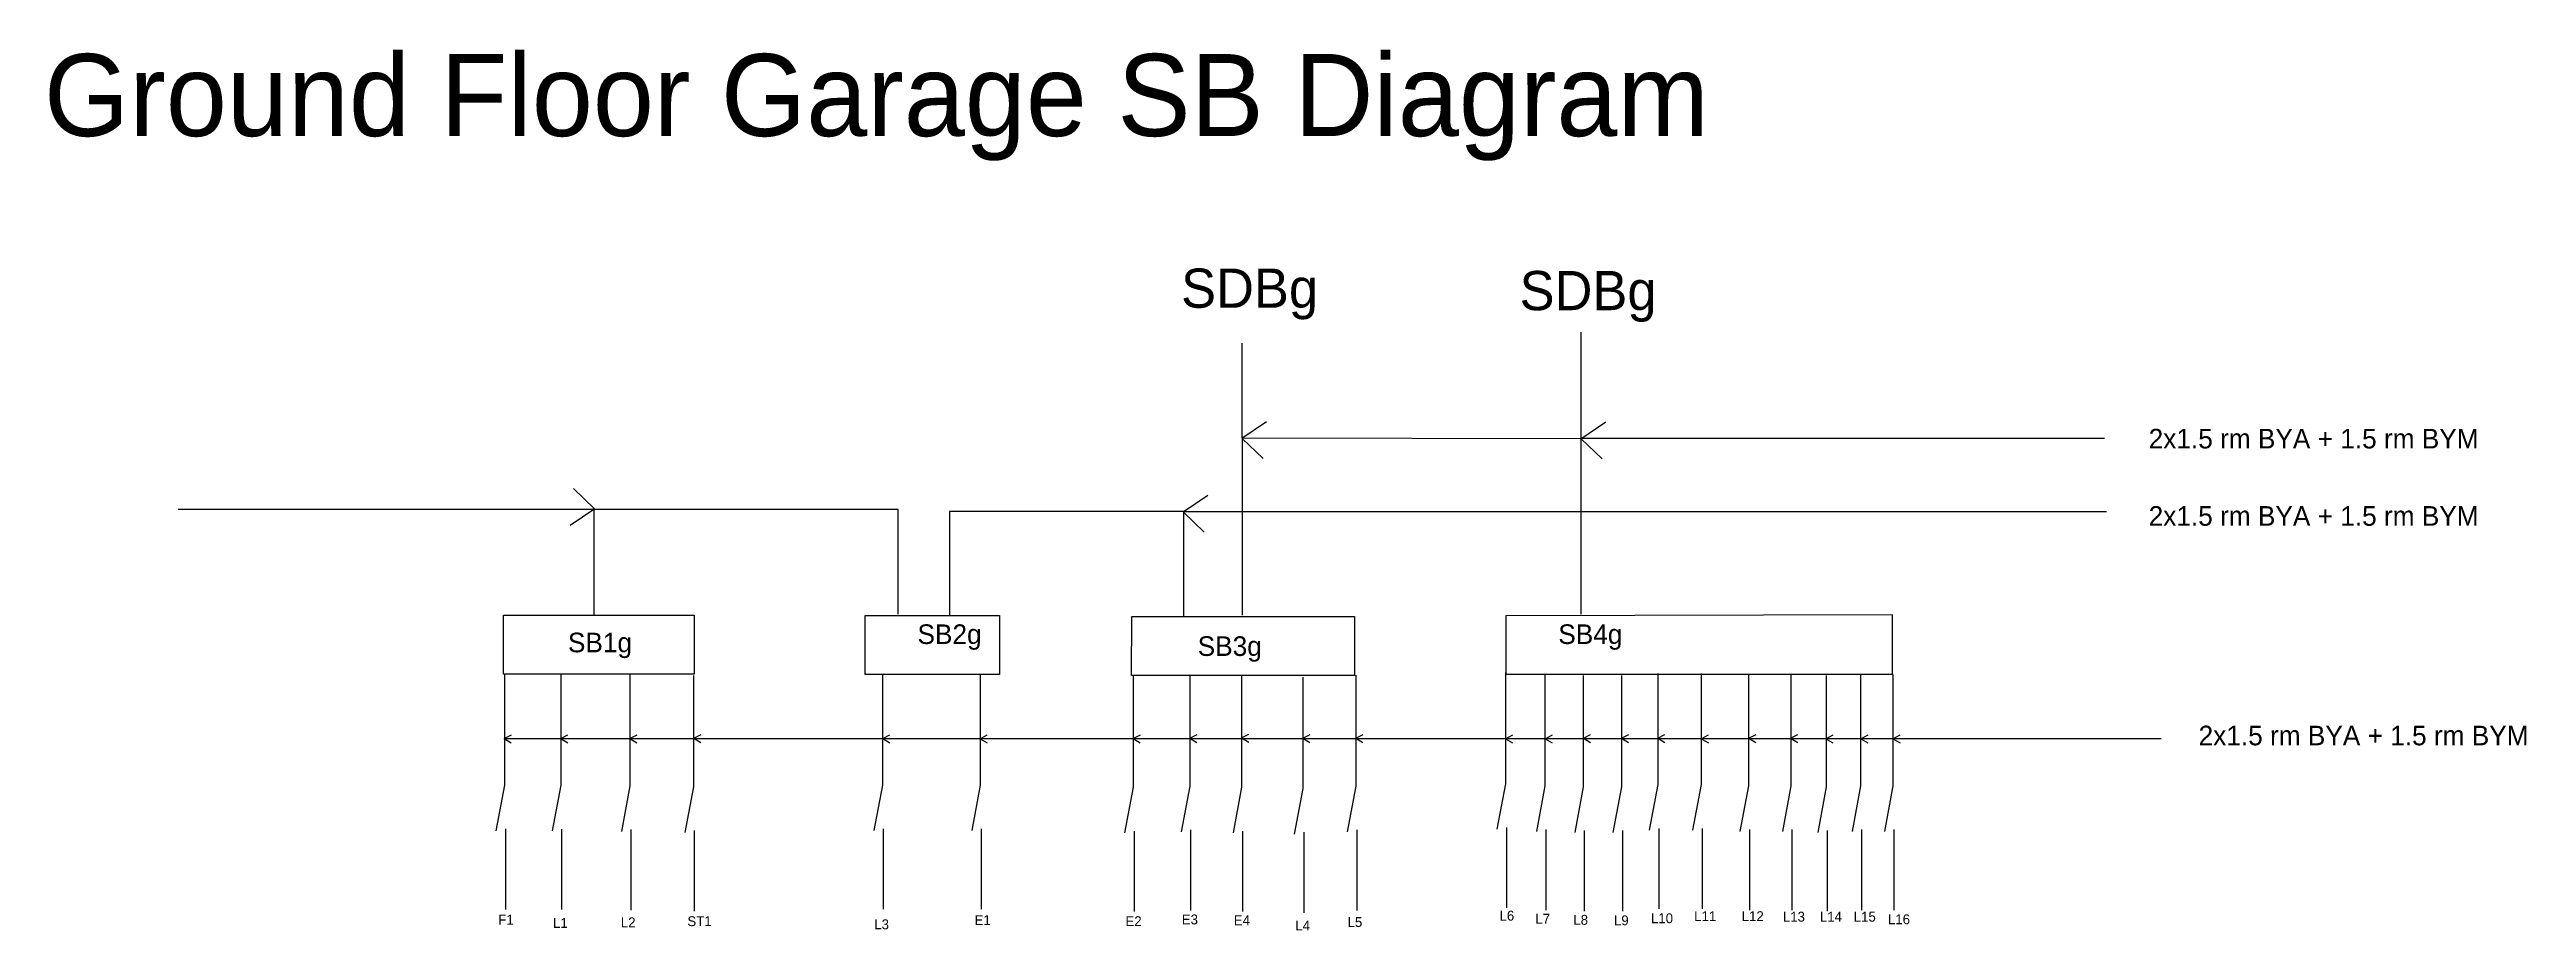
# Model space of a CAD drawing. Header units: inches. Extents: x -1380 to -106, y -233 to 422.
# Drawn here: x -1115.5 to -972.3, y 337 to 388 of the extents above; entities that cross this region are included whole.
import ezdxf

# ---------------------------------------------------------------- set-up
doc = ezdxf.new("R2010")
doc.units = ezdxf.units.IN
doc.header["$MEASUREMENT"] = 0
doc.layers.add('Fiting and Fixtures', color=17, linetype='Continuous')
doc.layers.add('Fitings and Fixture Texts', color=19, linetype='Continuous')

msp = doc.modelspace()

# ---------------------------------------------------------------- texts
at = {"attachment_point": 1}
for s, insert, char_height, width in [('Ground Floor Garage SB Diagram', (-1115.87, 387.71), 4.7466, 353.4069), ('SDBg', (-1050.09, 375.3), 2.268, 168.8677), ('SDBg', (-1030.51, 375.16), 2.268, 168.8677), ('2x1.5 rm BYA + 1.5 rm BYM', (-994.12, 366.03), 1.134, 84.4338), ('2x1.5 rm BYA + 1.5 rm BYM', (-994.12, 361.56), 1.134, 84.4338), ('SB1g', (-1085.56, 354.24), 1.134, 84.4338), ('SB2g', (-1065.34, 354.72), 1.134, 84.4338), ('SB3g', (-1049.13, 354.03), 1.134, 84.4338), ('SB4g', (-1028.27, 354.72), 1.134, 84.4338), ('2x1.5 rm BYA + 1.5 rm BYM', (-991.23, 348.86), 1.134, 84.4338)]:
    msp.add_mtext(s, dxfattribs=dict(at, insert=insert, char_height=char_height, width=width))
at = {"layer": 'Fitings and Fixture Texts', "char_height": 0.572, "width": 1.2419, "attachment_point": 1}
for s, insert in [('L6', (-1031.67, 338.16)), ('F1', (-1089.59, 337.93)), ('L1', (-1086.42, 337.74)), ('L2', (-1082.5, 337.77)), ('ST1', (-1078.65, 337.84)), ('L3', (-1067.84, 337.66)), ('E1', (-1062.04, 337.9)), ('E2', (-1053.31, 337.84)), ('E3', (-1050.05, 337.94)), ('E4', (-1047.04, 337.89)), ('L4', (-1043.48, 337.59)), ('L5', (-1040.46, 337.79)), ('L7', (-1029.6, 337.98)), ('L8', (-1027.4, 337.92)), ('L9', (-1025.05, 337.89)), ('L10', (-1022.91, 338.01)), ('L11', (-1020.41, 338.13)), ('L12', (-1017.66, 338.13)), ('L13', (-1015.28, 338.1)), ('L14', (-1013.14, 338.1)), ('L15', (-1011.18, 338.1)), ('L16', (-1009.2, 337.95))]:
    msp.add_mtext(s, dxfattribs=dict(at, insert=insert))

# ---------------------------------------------------------------- blocks, each defined once
blk = doc.blocks.new('Arrow head')
for p, q in [((-0.05, 0), (1.38, 0.97)), ((-0.03, -0.01), (1.18, -1.17))]:
    blk.add_line(p, q)
blk = doc.blocks.new('Arrow head small')
for q in [(0.42, 0.22), (0.41, -0.25)]:
    blk.add_line((0, 0), q)

# ---------------------------------------------------------------- linework, layer by layer
for p, q in [((-1026.96, 371.63), (-1026.96, 355.32)), ((-1046.55, 365.49), (-1046.55, 355.25)), ((-1026.96, 365.49), (-996.67, 365.49)), ((-1084.07, 361.37), (-1108.11, 361.37)), ((-1066.45, 361.37), (-1084.07, 361.37)), ((-1084.07, 361.37), (-1084.07, 355.26)), ((-1066.45, 355.32), (-1066.45, 361.37)), ((-1049.94, 361.24), (-1063.49, 361.24)), ((-1063.49, 361.24), (-1063.49, 355.26)), ((-1049.94, 355.19), (-1049.94, 361.24)), ((-1049.94, 361.24), (-996.55, 361.24)), ((-1089.23, 351.85), (-1089.23, 345.42)), ((-1085.98, 351.84), (-1085.98, 345.42)), ((-1081.97, 351.81), (-1081.97, 345.38)), ((-1078.3, 351.76), (-1078.3, 345.33)), ((-1067.37, 351.85), (-1067.37, 345.42)), ((-1061.71, 351.85), (-1061.71, 345.42)), ((-1052.86, 351.72), (-1052.86, 345.3)), ((-1049.59, 351.79), (-1049.59, 345.36)), ((-1046.59, 351.72), (-1046.59, 345.3)), ((-1043.05, 351.66), (-1043.05, 345.23)), ((-1039.98, 351.79), (-1039.98, 345.36)), ((-1031.32, 351.93), (-1031.32, 345.5)), ((-1029.05, 351.82), (-1029.05, 345.39)), ((-1026.83, 351.76), (-1026.83, 345.33)), ((-1024.61, 351.76), (-1024.61, 345.33)), ((-1022.51, 351.87), (-1022.51, 345.45)), ((-1020, 351.87), (-1020, 345.45)), ((-1017.26, 351.82), (-1017.26, 345.39)), ((-1014.81, 351.82), (-1014.81, 345.39)), ((-1012.77, 351.76), (-1012.77, 345.33)), ((-1010.78, 351.82), (-1010.78, 345.39)), ((-1008.92, 351.82), (-1008.92, 345.39)), ((-1089.24, 348.12), (-993.4, 348.12)), ((-1089.23, 345.42), (-1089.73, 342.78)), ((-1085.98, 345.42), (-1086.48, 342.78)), ((-1081.97, 345.38), (-1082.47, 342.74)), ((-1078.3, 345.33), (-1078.79, 342.69)), ((-1067.37, 345.42), (-1067.86, 342.79)), ((-1061.71, 345.42), (-1062.2, 342.79)), ((-1049.59, 345.36), (-1050.09, 342.73)), ((-1039.98, 345.36), (-1040.48, 342.73)), ((-1031.32, 345.5), (-1031.82, 342.87)), ((-1029.05, 345.39), (-1029.54, 342.75)), ((-1026.83, 345.33), (-1027.32, 342.69)), ((-1024.61, 345.33), (-1025.11, 342.69)), ((-1022.51, 345.45), (-1023.01, 342.81)), ((-1020, 345.45), (-1020.5, 342.81)), ((-1017.26, 345.39), (-1017.76, 342.75)), ((-1014.81, 345.39), (-1015.3, 342.75)), ((-1012.77, 345.33), (-1013.26, 342.69)), ((-1010.78, 345.39), (-1011.28, 342.75)), ((-1008.92, 345.39), (-1009.41, 342.75)), ((-1052.86, 345.3), (-1053.36, 342.66)), ((-1046.59, 345.3), (-1047.08, 342.66)), ((-1043.05, 345.23), (-1043.55, 342.59)), ((-1089.18, 342.89), (-1089.18, 338.23)), ((-1085.93, 342.88), (-1085.93, 338.23)), ((-1081.92, 342.85), (-1081.92, 338.2)), ((-1078.25, 342.8), (-1078.25, 338.14)), ((-1067.32, 342.89), (-1067.32, 338.24)), ((-1061.66, 342.89), (-1061.66, 338.24)), ((-1052.81, 342.76), (-1052.81, 338.11)), ((-1049.54, 342.83), (-1049.54, 338.18)), ((-1046.54, 342.76), (-1046.54, 338.11)), ((-1043, 342.7), (-1043, 338.04)), ((-1039.93, 342.83), (-1039.93, 338.18)), ((-1031.27, 342.97), (-1031.27, 338.32)), ((-1029, 342.86), (-1029, 338.2)), ((-1026.78, 342.8), (-1026.78, 338.14)), ((-1024.56, 342.8), (-1024.56, 338.14)), ((-1022.46, 342.91), (-1022.46, 338.26)), ((-1019.95, 342.91), (-1019.95, 338.26)), ((-1017.21, 342.86), (-1017.21, 338.2)), ((-1014.76, 342.86), (-1014.76, 338.2)), ((-1012.72, 342.8), (-1012.72, 338.14)), ((-1010.73, 342.86), (-1010.73, 338.2)), ((-1008.87, 342.86), (-1008.87, 338.2))]:
    msp.add_line(p, q)
for points in [[(-1089.28, 355.25), (-1078.26, 355.25), (-1078.26, 351.84), (-1089.28, 351.84)], [(-1068.37, 355.24), (-1060.59, 355.24), (-1060.59, 351.82), (-1068.37, 351.82)], [(-1052.94, 355.18), (-1040.05, 355.18), (-1040.05, 351.76), (-1052.95, 351.76)], [(-1031.29, 355.24), (-1008.96, 355.29), (-1008.95, 351.82), (-1031.29, 351.82)]]:
    msp.add_lwpolyline(points, close=True)
at = {"layer": 'Fiting and Fixtures'}
for p, q in [((-1046.55, 365.49), (-1046.55, 370.99)), ((-1026.95, 365.45), (-1046.55, 365.49))]:
    msp.add_line(p, q, dxfattribs=at)

# ---------------------------------------------------------------- block references
for name, p in [('Arrow head', (-1046.53, 365.49)), ('Arrow head', (-1026.91, 365.46)), ('Arrow head', (-1049.93, 361.23)), ('Arrow head small', (-1089.25, 348.12)), ('Arrow head small', (-1085.98, 348.12)), ('Arrow head small', (-1081.98, 348.12)), ('Arrow head small', (-1078.28, 348.13)), ('Arrow head small', (-1067.35, 348.12)), ('Arrow head small', (-1061.72, 348.11)), ('Arrow head small', (-1052.86, 348.12)), ('Arrow head small', (-1049.59, 348.14)), ('Arrow head small', (-1046.59, 348.16)), ('Arrow head small', (-1043.05, 348.13)), ('Arrow head small', (-1039.98, 348.13)), ('Arrow head small', (-1031.33, 348.11)), ('Arrow head small', (-1029.03, 348.11)), ('Arrow head small', (-1026.82, 348.13)), ('Arrow head small', (-1024.61, 348.13)), ('Arrow head small', (-1022.52, 348.13)), ('Arrow head small', (-1020, 348.11)), ('Arrow head small', (-1017.25, 348.13)), ('Arrow head small', (-1014.83, 348.13)), ('Arrow head small', (-1012.79, 348.11)), ('Arrow head small', (-1010.77, 348.11)), ('Arrow head small', (-1008.91, 348.11))]:
    msp.add_blockref(name, p)
at = {"rotation": 180}
msp.add_blockref('Arrow head', (-1084.06, 361.4), dxfattribs=at)

msp.set_redraw_order([(e.dxf.handle, doc.entitydb.next_handle()) for e in msp.query("TEXT MTEXT ATTDEF DIMENSION ARC_DIMENSION")])  # texts and dimensions are drawn at this point

doc.saveas('drawing.dxf')
